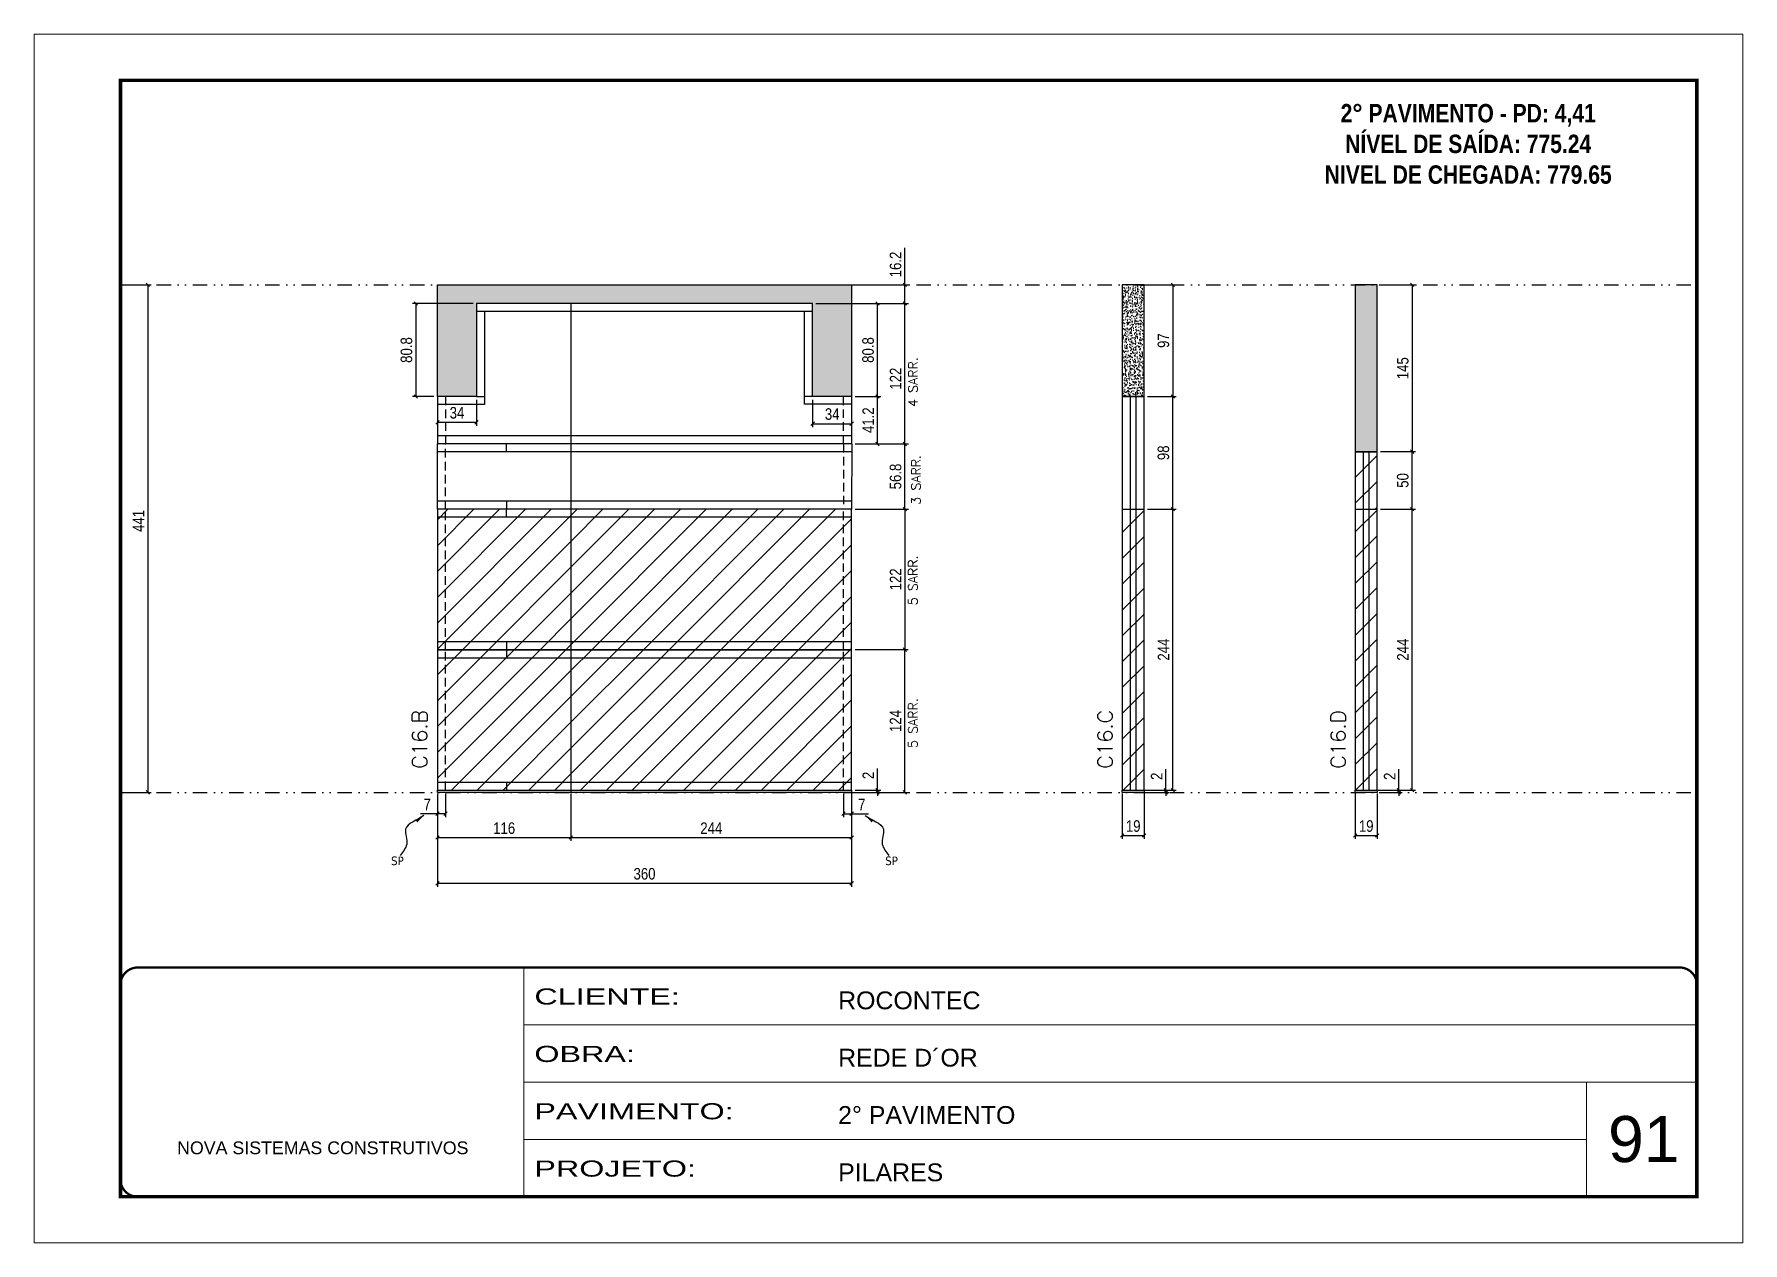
# Model space of a CAD drawing. Extents: x 2949 to 9203, y -16089 to 12527.
# Drawn here: x 6133 to 7618, y -13792 to -12742 of the extents above; entities that cross this region are included whole.
import ezdxf

# ---------------------------------------------------------------- set-up
doc = ezdxf.new("R2010")
doc.units = 0
for name, pattern in [('CONTINUO', [0]), ('DASHED', [0.75, 0.5, -0.25]), ('DIVIDE2', [0.625, 0.25, -0.125, 0, -0.125, 0, -0.125]), ('HIDDEN', [0.375, 0.25, -0.125])]:
    doc.linetypes.add(name, pattern=pattern)
for name, color, linetype, lineweight in [('CARIMBO', 255, 'Continuous', 9), ('Folhas', 255, 'Continuous', 9), ('Hachura', 251, 'Continuous', 9), ('SARRAFO DE PRESSAO', 251, 'DASHED', 9), ('Texto Seção', 7, 'Continuous', 15)]:
    doc.layers.add(name, color=color, linetype=linetype, lineweight=lineweight)
for name, color, linetype in [('COTA', 241, 'Continuous'), ('cotas', 4, 'Continuous'), ('NOMENCLATURA', 7, 'Continuous'), ('Nível', 160, 'Continuous'), ('Painéis', 200, 'Continuous'), ('SARR_2.2x7', 40, 'Continuous'), ('Sarrafo de Pressão', 42, 'HIDDEN'), ('texto', 7, 'Continuous')]:
    doc.layers.add(name, color=color, linetype=linetype)
doc.styles.add('ARIAL', font='arial.ttf')
doc.styles.add('COTA TECNICA', font='techl___.ttf', dxfattribs={"height": 10})
doc.styles.add('COTA TECNICA-50', font='techl___.ttf', dxfattribs={"height": 10})
doc.styles.add('REGUA-120', font='ROMANS.shx', dxfattribs={"height": 15})
doc.styles.add('ROMANC', font='techb___.ttf', dxfattribs={"height": 2.5})
doc.styles.add('ROMANS', font='romans.shx')
doc.styles.get("Standard").update_dxf_attribs({"font": 'arial.ttf'})
doc.styles.add('Tecnologia', font='')
doc.styles.get('Tecnologia').set_extended_font_data('Forgotten Futurist')
doc.dimstyles.new('COTA PAINEL-50', dxfattribs={"dimtxt": 10, "dimasz": 3, "dimexe": 3, "dimexo": 3, "dimgap": 3, "dimtad": 1, "dimdec": 1, "dimzin": 12, "dimdsep": 46, "dimtxsty": 'COTA TECNICA-50', "dimblk1": 'OBLIQUE', "dimblk2": 'OBLIQUE', "dimsah": 1, "dimcen": 0.9, "dimclrd": 4, "dimclre": 4, "dimclrt": 240, "dimadec": 1, "dimazin": 3, "dimtfac": 1, "dimtdec": 1, "dimtmove": 0, "dimatfit": 3, "dimfxl": 1, "dimtolj": 1, "dimtzin": 12, "dimarcsym": 0})
doc.dimstyles.new('PAINEL', dxfattribs={"dimtxt": 10, "dimasz": 3, "dimexe": 3, "dimexo": 3, "dimgap": 3, "dimtad": 1, "dimdec": 1, "dimzin": 12, "dimdsep": 46, "dimtxsty": 'COTA TECNICA', "dimblk1": 'OBLIQUE', "dimblk2": 'OBLIQUE', "dimsah": 1, "dimcen": 0.9, "dimclrd": 4, "dimclre": 4, "dimclrt": 240, "dimadec": 1, "dimazin": 3, "dimtfac": 1, "dimtdec": 1, "dimtmove": 0, "dimatfit": 3, "dimfxl": 1, "dimtolj": 1, "dimtzin": 12, "dimarcsym": 0})
doc.dimstyles.get("Standard").update_dxf_attribs({"dimtxt": 0.18, "dimasz": 0.18, "dimexe": 0.18, "dimexo": 0.0625, "dimgap": 0.09, "dimtad": 0, "dimtih": 1, "dimtoh": 1, "dimdec": 4, "dimzin": 0, "dimdsep": 46, "dimtxsty": 'Standard', "dimcen": 0.09, "dimadec": 0, "dimazin": 0, "dimtfac": 1, "dimtdec": 4, "dimtofl": 0, "dimtmove": 0, "dimatfit": 3, "dimfxl": 1, "dimtolj": 1, "dimtzin": 0, "dimarcsym": 0})
pattern_1 = [(45, (-127643.467, -36496.372), (-11.2253202, 11.2253202), [])]

msp = doc.modelspace()

# ---------------------------------------------------------------- texts
at = {"layer": 'CARIMBO', "style": 'ARIAL'}
msp.add_text('91', height=40, dxfattribs=at).set_placement((7500.39, -13721.77))
at = {"layer": 'NOMENCLATURA', "color": 2, "insert": (7378.86, -12775.86), "char_height": 16, "attachment_point": 2, "style": 'ROMANC'}
msp.add_mtext_dynamic_manual_height_columns('\\P2° PAVIMENTO - PD: 4,41\\PNÍVEL DE SAÍDA: 775.24\\PNIVEL DE CHEGADA: 779.65', width=300.2766, gutter_width=1, heights=[0], dxfattribs=at)
at = {"layer": 'texto', "color": 0, "char_height": 7.5, "attachment_point": 5}
for insert in [(6448.2, -13460.13), (6877.75, -13460.13)]:
    msp.add_mtext('{\\fTahoma|b0|i0|c0|p34;\\C4;SP}', dxfattribs=dict(at, insert=insert))
at = {"layer": 'Texto Seção', "linetype": 'Continuous', "style": 'ROMANS'}
for s, p in [('4 SARR.', (6900.34, -13065.86)), ('3 SARR.', (6902.93, -13150.74)), ('5 SARR.', (6900.27, -13238.04)), ('5 SARR.', (6900.27, -13362.04))]:
    msp.add_text(s, height=8, rotation=90, dxfattribs=at).set_placement(p)
at = {"layer": 'Texto Seção', "char_height": 13, "width": 285.3299, "attachment_point": 7, "rotation": 90, "style": 'REGUA-120'}
for s, insert in [('C16.B', (6474.03, -13380.17)), ('C16.C', (7069.82, -13380.17)), ('C16.D', (7272.33, -13380.17))]:
    msp.add_mtext(s, dxfattribs=dict(at, insert=insert))

# ---------------------------------------------------------------- blocks, each defined once
blk = doc.blocks.new('9999999999')
at = {"color": 30, "linetype": 'CONTINUO'}
for p, q in [((98564.6, 34230.2), (98564.6, 34429.4)), ((98564.6, 34379.6), (99584, 34379.6)), ((98564.6, 34329.8), (99488, 34329.8)), ((99584, 34329.8), (99488, 34329.8)), ((99488, 34329.8), (99488, 34230.2)), ((98564.6, 34280), (99488, 34280))]:
    blk.add_line(p, q, dxfattribs=at)
at = {"color": 30, "linetype": 'CONTINUO', "const_width": 2}
blk.add_lwpolyline([(99584, 34230.2), (99584, 34414.4, 0.414214), (99569, 34429.4), (98229, 34429.4, 0.414214), (98214, 34414.4), (98214, 34245.2, 0.414214), (98229, 34230.2), (99584, 34230.2)], format="xyb", dxfattribs=at)
at = {"layer": 'Folhas'}
blk.add_lwpolyline([(98139, 34190.2), (99624, 34190.2), (99624, 35240.2), (98139, 35240.2)], close=True, dxfattribs=at)
at = {"layer": 'Folhas', "color": 30, "const_width": 3}
blk.add_lwpolyline([(98214, 34230.2), (99584, 34230.2), (99584, 35200.2), (98214, 35200.2)], close=True, dxfattribs=at)
at = {"color": 7, "linetype": 'Continuous', "ltscale": 5, "style": 'ARIAL'}
for s, height, p in [('ROCONTEC', 15.48, (98837.7, 34393.1)), ('REDE D´OR', 15.48, (98837.7, 34343.3)), ('2° PAVIMENTO', 15.483, (98837.7, 34293.5)), ('NOVA SISTEMAS CONSTRUTIVOS', 11.059, (98263.2, 34267.2)), ('PILARES', 15.48, (98837.7, 34243.7))]:
    blk.add_text(s, height=height, dxfattribs=at).set_placement(p)
at = {"layer": 'Folhas', "color": 7, "style": 'Tecnologia', "width": 1.5}
for s, p in [('CLIENTE:', (98573.7, 34397.2)), ('OBRA:', (98573.7, 34347.3)), ('PAVIMENTO:', (98573.7, 34297.5)), ('PROJETO:', (98573.7, 34247.7))]:
    blk.add_text(s, height=14, dxfattribs=at).set_placement(p)
blk = doc.blocks.new('_Oblique')
at = {"color": 0, "linetype": 'ByBlock', "lineweight": -2}
blk.add_line((-0.5, -0.5), (0.5, 0.5), dxfattribs=at)
blk = doc.blocks.new('*D3017')
at = {"layer": 'cotas', "color": 4, "linetype": 'ByBlock', "lineweight": -2, "transparency": 16777216}
for p, q in [((6210.5, -12959.6), (6234.3, -12959.6)), ((6231.3, -12959.6), (6231.3, -13400.6)), ((6210.5, -13400.6), (6234.3, -13400.6))]:
    blk.add_line(p, q, dxfattribs=at)
at = {"layer": 'Defpoints', "color": 0, "linetype": 'ByBlock', "transparency": 16777216}
for p in [(6207.5, -12959.6), (6207.5, -13400.6), (6231.3, -13400.6)]:
    blk.add_point(p, dxfattribs=at)
at = {"layer": 'cotas', "color": 4, "linetype": 'ByBlock', "lineweight": -2, "transparency": 16777216, "xscale": 3, "yscale": 3, "zscale": 3}
for p, rotation in [((6231.3, -12959.6), 90), ((6231.3, -13400.6), 270)]:
    blk.add_blockref('_Oblique', p, dxfattribs=dict(at, rotation=rotation))
at = {"layer": 'cotas', "color": 240, "linetype": 'ByBlock', "transparency": 16777216, "insert": (6223.2, -13164.8), "char_height": 10, "attachment_point": 5, "rotation": 90, "style": 'COTA TECNICA'}
blk.add_mtext('\\A1;441', dxfattribs=at)
blk = doc.blocks.new('*D3000')
at = {"layer": 'COTA', "color": 4, "lineweight": -2, "transparency": 16777216}
for p, q in [((7078.2, -13401.6), (7078.2, -13441)), ((7097.2, -13401.6), (7097.2, -13441)), ((7078.2, -13438), (7097.2, -13438))]:
    blk.add_line(p, q, dxfattribs=at)
at = {"layer": 'Defpoints', "color": 0, "transparency": 16777216}
for p in [(7078.2, -13398.6), (7097.2, -13398.6), (7097.2, -13438)]:
    blk.add_point(p, dxfattribs=at)
at = {"layer": 'COTA', "color": 4, "lineweight": -2, "transparency": 16777216, "xscale": 3, "yscale": 3, "zscale": 3, "rotation": 180}
blk.add_blockref('_Oblique', (7078.2, -13438), dxfattribs=at)
at = {"layer": 'COTA', "color": 4, "lineweight": -2, "transparency": 16777216, "xscale": 3, "yscale": 3, "zscale": 3}
blk.add_blockref('_Oblique', (7097.2, -13438), dxfattribs=at)
at = {"layer": 'COTA', "color": 240, "transparency": 16777216, "insert": (7087.7, -13429.9), "char_height": 10, "attachment_point": 5, "style": 'COTA TECNICA'}
blk.add_mtext('\\A1;19', dxfattribs=at)
blk = doc.blocks.new('*D3001')
at = {"layer": 'COTA', "color": 4, "lineweight": -2, "transparency": 16777216}
for p, q in [((7116.1, -13398.6), (7116.1, -13380.5)), ((7100.2, -13398.6), (7119.1, -13398.6)), ((7100.2, -13400.6), (7119.1, -13400.6)), ((7116.1, -13400.6), (7116.1, -13398.6)), ((7116.1, -13400.6), (7116.1, -13403.6))]:
    blk.add_line(p, q, dxfattribs=at)
at = {"layer": 'Defpoints', "color": 0, "transparency": 16777216}
for p in [(7097.2, -13398.6), (7097.2, -13400.6), (7116.1, -13398.6)]:
    blk.add_point(p, dxfattribs=at)
at = {"layer": 'COTA', "color": 4, "lineweight": -2, "transparency": 16777216, "xscale": 3, "yscale": 3, "zscale": 3}
for p, rotation in [((7116.1, -13398.6), 270), ((7116.1, -13400.6), 90)]:
    blk.add_blockref('_Oblique', p, dxfattribs=dict(at, rotation=rotation))
at = {"layer": 'COTA', "color": 240, "transparency": 16777216, "insert": (7108.1, -13386.6), "char_height": 10, "attachment_point": 5, "rotation": 90, "style": 'COTA TECNICA-50'}
blk.add_mtext('\\A1;2', dxfattribs=at)
blk = doc.blocks.new('*D3018')
at = {"layer": 'COTA', "color": 4, "linetype": 'ByBlock', "lineweight": -2, "transparency": 16777216}
for p, q in [((7100.2, -12959.6), (7125.1, -12959.6)), ((7122.1, -12959.6), (7122.1, -13056.6)), ((7100.2, -13056.6), (7125.1, -13056.6))]:
    blk.add_line(p, q, dxfattribs=at)
at = {"layer": 'Defpoints', "color": 0, "linetype": 'ByBlock', "transparency": 16777216}
for p in [(7097.2, -12959.6), (7097.2, -13056.6), (7122.1, -13056.6)]:
    blk.add_point(p, dxfattribs=at)
at = {"layer": 'COTA', "color": 4, "linetype": 'ByBlock', "lineweight": -2, "transparency": 16777216, "xscale": 3, "yscale": 3, "zscale": 3}
for p, rotation in [((7122.1, -12959.6), 90), ((7122.1, -13056.6), 270)]:
    blk.add_blockref('_Oblique', p, dxfattribs=dict(at, rotation=rotation))
at = {"layer": 'COTA', "color": 240, "linetype": 'ByBlock', "transparency": 16777216, "insert": (7114, -13008.1), "char_height": 10, "attachment_point": 5, "rotation": 90, "style": 'COTA TECNICA'}
blk.add_mtext('\\A1;97', dxfattribs=at)
blk = doc.blocks.new('*D3019')
at = {"layer": 'COTA', "color": 4, "linetype": 'ByBlock', "lineweight": -2, "transparency": 16777216}
for p, q in [((7100.2, -13154.6), (7125.1, -13154.6)), ((7122.1, -13398.6), (7122.1, -13154.6)), ((7081.2, -13398.6), (7125.1, -13398.6))]:
    blk.add_line(p, q, dxfattribs=at)
at = {"layer": 'Defpoints', "color": 0, "linetype": 'ByBlock', "transparency": 16777216}
for p in [(7097.2, -13154.6), (7122.1, -13154.6), (7078.2, -13398.6)]:
    blk.add_point(p, dxfattribs=at)
at = {"layer": 'COTA', "color": 4, "linetype": 'ByBlock', "lineweight": -2, "transparency": 16777216, "xscale": 3, "yscale": 3, "zscale": 3}
for p, rotation in [((7122.1, -13154.6), 90), ((7122.1, -13398.6), 270)]:
    blk.add_blockref('_Oblique', p, dxfattribs=dict(at, rotation=rotation))
at = {"layer": 'COTA', "color": 240, "linetype": 'ByBlock', "transparency": 16777216, "insert": (7114.1, -13276.6), "char_height": 10, "attachment_point": 5, "rotation": 90, "style": 'COTA TECNICA'}
blk.add_mtext('\\A1;244', dxfattribs=at)
blk = doc.blocks.new('*D3020')
at = {"layer": 'COTA', "color": 4, "linetype": 'ByBlock', "lineweight": -2, "transparency": 16777216}
for p, q in [((7100.2, -13056.6), (7125.1, -13056.6)), ((7122.1, -13154.6), (7122.1, -13056.6)), ((7100.2, -13154.6), (7125.1, -13154.6))]:
    blk.add_line(p, q, dxfattribs=at)
at = {"layer": 'Defpoints', "color": 0, "linetype": 'ByBlock', "transparency": 16777216}
for p in [(7097.2, -13056.6), (7122.1, -13056.6), (7097.2, -13154.6)]:
    blk.add_point(p, dxfattribs=at)
at = {"layer": 'COTA', "color": 4, "linetype": 'ByBlock', "lineweight": -2, "transparency": 16777216, "xscale": 3, "yscale": 3, "zscale": 3}
for p, rotation in [((7122.1, -13056.6), 90), ((7122.1, -13154.6), 270)]:
    blk.add_blockref('_Oblique', p, dxfattribs=dict(at, rotation=rotation))
at = {"layer": 'COTA', "color": 240, "linetype": 'ByBlock', "transparency": 16777216, "insert": (7114, -13105.6), "char_height": 10, "attachment_point": 5, "rotation": 90, "style": 'COTA TECNICA'}
blk.add_mtext('\\A1;98', dxfattribs=at)
blk = doc.blocks.new('*D3004')
at = {"layer": 'COTA', "color": 4, "lineweight": -2, "transparency": 16777216}
for p, q in [((6483, -13401.6), (6483, -13482.6)), ((6843, -13401.6), (6843, -13482.6)), ((6483, -13479.6), (6843, -13479.6))]:
    blk.add_line(p, q, dxfattribs=at)
at = {"layer": 'Defpoints', "color": 0, "transparency": 16777216}
for p in [(6483, -13398.6), (6843, -13398.6), (6843, -13479.6)]:
    blk.add_point(p, dxfattribs=at)
at = {"layer": 'COTA', "color": 4, "lineweight": -2, "transparency": 16777216, "xscale": 3, "yscale": 3, "zscale": 3, "rotation": 180}
blk.add_blockref('_Oblique', (6483, -13479.6), dxfattribs=at)
at = {"layer": 'COTA', "color": 4, "lineweight": -2, "transparency": 16777216, "xscale": 3, "yscale": 3, "zscale": 3}
blk.add_blockref('_Oblique', (6843, -13479.6), dxfattribs=at)
at = {"layer": 'COTA', "color": 240, "transparency": 16777216, "insert": (6663, -13471.4), "char_height": 10, "attachment_point": 5, "style": 'COTA TECNICA'}
blk.add_mtext('\\A1;360', dxfattribs=at)
blk = doc.blocks.new('*D3005')
at = {"layer": 'COTA', "color": 4, "lineweight": -2, "transparency": 16777216}
for p, q in [((6846, -12975.9), (6892.3, -12975.9)), ((6889.3, -13097.9), (6889.3, -12975.9)), ((6846, -13097.9), (6892.3, -13097.9))]:
    blk.add_line(p, q, dxfattribs=at)
at = {"layer": 'Defpoints', "color": 0, "transparency": 16777216}
for p in [(6843, -12975.9), (6889.3, -12975.9), (6843, -13097.9)]:
    blk.add_point(p, dxfattribs=at)
at = {"layer": 'COTA', "color": 4, "lineweight": -2, "transparency": 16777216, "xscale": 3, "yscale": 3, "zscale": 3}
for p, rotation in [((6889.3, -12975.9), 90), ((6889.3, -13097.9), 270)]:
    blk.add_blockref('_Oblique', p, dxfattribs=dict(at, rotation=rotation))
at = {"layer": 'COTA', "color": 240, "transparency": 16777216, "insert": (6881.2, -13041.2), "char_height": 10, "attachment_point": 5, "rotation": 90, "style": 'COTA TECNICA'}
blk.add_mtext('\\A1;122', dxfattribs=at)
blk = doc.blocks.new('*D3006')
at = {"layer": 'COTA', "color": 4, "lineweight": -2, "transparency": 16777216}
for p, q in [((6483, -13403.6), (6483, -13422.1)), ((6490, -13401.6), (6490, -13422.1)), ((6483, -13419.1), (6468.2, -13419.1)), ((6490, -13419.1), (6483, -13419.1))]:
    blk.add_line(p, q, dxfattribs=at)
at = {"layer": 'Defpoints', "color": 0, "transparency": 16777216}
for p in [(6483, -13400.6), (6490, -13398.6), (6483, -13419.1)]:
    blk.add_point(p, dxfattribs=at)
at = {"layer": 'COTA', "color": 4, "lineweight": -2, "transparency": 16777216, "xscale": 3, "yscale": 3, "zscale": 3, "rotation": 180}
blk.add_blockref('_Oblique', (6483, -13419.1), dxfattribs=at)
at = {"layer": 'COTA', "color": 4, "lineweight": -2, "transparency": 16777216, "xscale": 3, "yscale": 3, "zscale": 3}
blk.add_blockref('_Oblique', (6490, -13419.1), dxfattribs=at)
at = {"layer": 'COTA', "color": 240, "transparency": 16777216, "insert": (6474.1, -13411.1), "char_height": 10, "attachment_point": 5, "style": 'COTA TECNICA-50'}
blk.add_mtext('\\A1;7', dxfattribs=at)
blk = doc.blocks.new('*D3007')
at = {"layer": 'COTA', "color": 4, "lineweight": -2, "transparency": 16777216}
for p, q in [((6836, -13401.6), (6836, -13422.1)), ((6843, -13403.6), (6843, -13422.1)), ((6836, -13419.1), (6843, -13419.1)), ((6843, -13419.1), (6857.7, -13419.1))]:
    blk.add_line(p, q, dxfattribs=at)
at = {"layer": 'Defpoints', "color": 0, "transparency": 16777216}
for p in [(6836, -13398.6), (6843, -13400.6), (6843, -13419.1)]:
    blk.add_point(p, dxfattribs=at)
at = {"layer": 'COTA', "color": 4, "lineweight": -2, "transparency": 16777216, "xscale": 3, "yscale": 3, "zscale": 3, "rotation": 180}
blk.add_blockref('_Oblique', (6836, -13419.1), dxfattribs=at)
at = {"layer": 'COTA', "color": 4, "lineweight": -2, "transparency": 16777216, "xscale": 3, "yscale": 3, "zscale": 3}
blk.add_blockref('_Oblique', (6843, -13419.1), dxfattribs=at)
at = {"layer": 'COTA', "color": 240, "transparency": 16777216, "insert": (6851.8, -13411.1), "char_height": 10, "attachment_point": 5, "style": 'COTA TECNICA-50'}
blk.add_mtext('\\A1;7', dxfattribs=at)
blk = doc.blocks.new('*D3008')
at = {"layer": 'COTA', "color": 4, "lineweight": -2, "transparency": 16777216}
for p, q in [((6846, -13276.6), (6892.2, -13276.6)), ((6889.2, -13400.6), (6889.2, -13276.6)), ((6846, -13400.6), (6892.2, -13400.6))]:
    blk.add_line(p, q, dxfattribs=at)
at = {"layer": 'Defpoints', "color": 0, "transparency": 16777216}
for p in [(6843, -13276.6), (6889.2, -13276.6), (6843, -13400.6)]:
    blk.add_point(p, dxfattribs=at)
at = {"layer": 'COTA', "color": 4, "lineweight": -2, "transparency": 16777216, "xscale": 3, "yscale": 3, "zscale": 3}
for p, rotation in [((6889.2, -13276.6), 90), ((6889.2, -13400.6), 270)]:
    blk.add_blockref('_Oblique', p, dxfattribs=dict(at, rotation=rotation))
at = {"layer": 'COTA', "color": 240, "transparency": 16777216, "insert": (6881.1, -13338.6), "char_height": 10, "attachment_point": 5, "rotation": 90, "style": 'COTA TECNICA-50'}
blk.add_mtext('\\A1;124', dxfattribs=at)
blk = doc.blocks.new('*D3009')
at = {"layer": 'COTA', "color": 4, "lineweight": -2, "transparency": 16777216}
for p, q in [((6865.5, -13398.6), (6865.5, -13379.8)), ((6846, -13398.6), (6868.5, -13398.6)), ((6846, -13400.6), (6868.5, -13400.6)), ((6865.5, -13400.6), (6865.5, -13398.6)), ((6865.5, -13400.6), (6865.5, -13403.6))]:
    blk.add_line(p, q, dxfattribs=at)
at = {"layer": 'Defpoints', "color": 0, "transparency": 16777216}
for p in [(6843, -13398.6), (6843, -13400.6), (6865.5, -13400.6)]:
    blk.add_point(p, dxfattribs=at)
at = {"layer": 'COTA', "color": 4, "lineweight": -2, "transparency": 16777216, "xscale": 3, "yscale": 3, "zscale": 3}
for p, rotation in [((6865.5, -13398.6), 270), ((6865.5, -13400.6), 90)]:
    blk.add_blockref('_Oblique', p, dxfattribs=dict(at, rotation=rotation))
at = {"layer": 'COTA', "color": 240, "transparency": 16777216, "insert": (6857.5, -13385.9), "char_height": 10, "attachment_point": 5, "rotation": 90, "style": 'COTA TECNICA-50'}
blk.add_mtext('\\A1;2', dxfattribs=at)
blk = doc.blocks.new('*D3010')
at = {"layer": 'COTA', "color": 4, "linetype": 'ByBlock', "lineweight": -2, "transparency": 16777216}
for p, q in [((6846, -13154.6), (6892.2, -13154.6)), ((6889.2, -13154.6), (6889.2, -13276.6)), ((6846, -13276.6), (6892.2, -13276.6))]:
    blk.add_line(p, q, dxfattribs=at)
at = {"layer": 'Defpoints', "color": 0, "linetype": 'ByBlock', "transparency": 16777216}
for p in [(6843, -13154.6), (6843, -13276.6), (6889.2, -13276.6)]:
    blk.add_point(p, dxfattribs=at)
at = {"layer": 'COTA', "color": 4, "linetype": 'ByBlock', "lineweight": -2, "transparency": 16777216, "xscale": 3, "yscale": 3, "zscale": 3}
for p, rotation in [((6889.2, -13154.6), 90), ((6889.2, -13276.6), 270)]:
    blk.add_blockref('_Oblique', p, dxfattribs=dict(at, rotation=rotation))
at = {"layer": 'COTA', "color": 240, "linetype": 'ByBlock', "transparency": 16777216, "insert": (6881.2, -13215.6), "char_height": 10, "attachment_point": 5, "rotation": 90, "style": 'COTA TECNICA'}
blk.add_mtext('\\A1;122', dxfattribs=at)
blk = doc.blocks.new('*D3011')
at = {"layer": 'COTA', "color": 4, "linetype": 'ByBlock', "lineweight": -2, "transparency": 16777216}
for p, q in [((6483, -13403.6), (6483, -13442.8)), ((6599, -13401.6), (6599, -13442.8)), ((6483, -13439.8), (6599, -13439.8))]:
    blk.add_line(p, q, dxfattribs=at)
at = {"layer": 'Defpoints', "color": 0, "linetype": 'ByBlock', "transparency": 16777216}
for p in [(6483, -13400.6), (6599, -13398.6), (6599, -13439.8)]:
    blk.add_point(p, dxfattribs=at)
at = {"layer": 'COTA', "color": 4, "linetype": 'ByBlock', "lineweight": -2, "transparency": 16777216, "xscale": 3, "yscale": 3, "zscale": 3, "rotation": 180}
blk.add_blockref('_Oblique', (6483, -13439.8), dxfattribs=at)
at = {"layer": 'COTA', "color": 4, "linetype": 'ByBlock', "lineweight": -2, "transparency": 16777216, "xscale": 3, "yscale": 3, "zscale": 3}
blk.add_blockref('_Oblique', (6599, -13439.8), dxfattribs=at)
at = {"layer": 'COTA', "color": 240, "linetype": 'ByBlock', "transparency": 16777216, "insert": (6541, -13431.7), "char_height": 10, "attachment_point": 5, "style": 'COTA TECNICA'}
blk.add_mtext('\\A1;116', dxfattribs=at)
blk = doc.blocks.new('*D3012')
at = {"layer": 'COTA', "color": 4, "linetype": 'ByBlock', "lineweight": -2, "transparency": 16777216}
for p, q in [((6599, -13401.6), (6599, -13442.8)), ((6843, -13403.6), (6843, -13442.8)), ((6599, -13439.8), (6843, -13439.8))]:
    blk.add_line(p, q, dxfattribs=at)
at = {"layer": 'Defpoints', "color": 0, "linetype": 'ByBlock', "transparency": 16777216}
for p in [(6599, -13398.6), (6843, -13400.6), (6843, -13439.8)]:
    blk.add_point(p, dxfattribs=at)
at = {"layer": 'COTA', "color": 4, "linetype": 'ByBlock', "lineweight": -2, "transparency": 16777216, "xscale": 3, "yscale": 3, "zscale": 3, "rotation": 180}
blk.add_blockref('_Oblique', (6599, -13439.8), dxfattribs=at)
at = {"layer": 'COTA', "color": 4, "linetype": 'ByBlock', "lineweight": -2, "transparency": 16777216, "xscale": 3, "yscale": 3, "zscale": 3}
blk.add_blockref('_Oblique', (6843, -13439.8), dxfattribs=at)
at = {"layer": 'COTA', "color": 240, "linetype": 'ByBlock', "transparency": 16777216, "insert": (6721, -13431.7), "char_height": 10, "attachment_point": 5, "style": 'COTA TECNICA'}
blk.add_mtext('\\A1;244', dxfattribs=at)
blk = doc.blocks.new('*D3013')
at = {"layer": 'COTA', "color": 4, "lineweight": -2, "transparency": 16777216}
for p, q in [((7280.7, -13401.6), (7280.7, -13441)), ((7299.7, -13401.6), (7299.7, -13441)), ((7280.7, -13438), (7299.7, -13438))]:
    blk.add_line(p, q, dxfattribs=at)
at = {"layer": 'Defpoints', "color": 0, "transparency": 16777216}
for p in [(7280.7, -13398.6), (7299.7, -13398.6), (7299.7, -13438)]:
    blk.add_point(p, dxfattribs=at)
at = {"layer": 'COTA', "color": 4, "lineweight": -2, "transparency": 16777216, "xscale": 3, "yscale": 3, "zscale": 3, "rotation": 180}
blk.add_blockref('_Oblique', (7280.7, -13438), dxfattribs=at)
at = {"layer": 'COTA', "color": 4, "lineweight": -2, "transparency": 16777216, "xscale": 3, "yscale": 3, "zscale": 3}
blk.add_blockref('_Oblique', (7299.7, -13438), dxfattribs=at)
at = {"layer": 'COTA', "color": 240, "transparency": 16777216, "insert": (7290.2, -13429.9), "char_height": 10, "attachment_point": 5, "style": 'COTA TECNICA'}
blk.add_mtext('\\A1;19', dxfattribs=at)
blk = doc.blocks.new('*D3014')
at = {"layer": 'COTA', "color": 4, "lineweight": -2, "transparency": 16777216}
for p, q in [((7318.6, -13398.6), (7318.6, -13380.5)), ((7302.7, -13398.6), (7321.6, -13398.6)), ((7302.7, -13400.6), (7321.6, -13400.6)), ((7318.6, -13400.6), (7318.6, -13398.6)), ((7318.6, -13400.6), (7318.6, -13403.6))]:
    blk.add_line(p, q, dxfattribs=at)
at = {"layer": 'Defpoints', "color": 0, "transparency": 16777216}
for p in [(7299.7, -13398.6), (7299.7, -13400.6), (7318.6, -13398.6)]:
    blk.add_point(p, dxfattribs=at)
at = {"layer": 'COTA', "color": 4, "lineweight": -2, "transparency": 16777216, "xscale": 3, "yscale": 3, "zscale": 3}
for p, rotation in [((7318.6, -13398.6), 270), ((7318.6, -13400.6), 90)]:
    blk.add_blockref('_Oblique', p, dxfattribs=dict(at, rotation=rotation))
at = {"layer": 'COTA', "color": 240, "transparency": 16777216, "insert": (7310.6, -13386.6), "char_height": 10, "attachment_point": 5, "rotation": 90, "style": 'COTA TECNICA-50'}
blk.add_mtext('\\A1;2', dxfattribs=at)
blk = doc.blocks.new('*D3021')
at = {"layer": 'COTA', "color": 4, "linetype": 'ByBlock', "lineweight": -2, "transparency": 16777216}
for p, q in [((7302.7, -12959.6), (7333.1, -12959.6)), ((7330.1, -12959.6), (7330.1, -13104.6)), ((7302.7, -13104.6), (7333.1, -13104.6))]:
    blk.add_line(p, q, dxfattribs=at)
at = {"layer": 'Defpoints', "color": 0, "linetype": 'ByBlock', "transparency": 16777216}
for p in [(7299.7, -12959.6), (7299.7, -13104.6), (7330.1, -13104.6)]:
    blk.add_point(p, dxfattribs=at)
at = {"layer": 'COTA', "color": 4, "linetype": 'ByBlock', "lineweight": -2, "transparency": 16777216, "xscale": 3, "yscale": 3, "zscale": 3}
for p, rotation in [((7330.1, -12959.6), 90), ((7330.1, -13104.6), 270)]:
    blk.add_blockref('_Oblique', p, dxfattribs=dict(at, rotation=rotation))
at = {"layer": 'COTA', "color": 240, "linetype": 'ByBlock', "transparency": 16777216, "insert": (7322, -13032.1), "char_height": 10, "attachment_point": 5, "rotation": 90, "style": 'COTA TECNICA'}
blk.add_mtext('\\A1;145', dxfattribs=at)
blk = doc.blocks.new('*D3022')
at = {"layer": 'COTA', "color": 4, "linetype": 'ByBlock', "lineweight": -2, "transparency": 16777216}
for p, q in [((7302.7, -13154.6), (7333.1, -13154.6)), ((7330.1, -13398.6), (7330.1, -13154.6)), ((7283.7, -13398.6), (7333.1, -13398.6))]:
    blk.add_line(p, q, dxfattribs=at)
at = {"layer": 'Defpoints', "color": 0, "linetype": 'ByBlock', "transparency": 16777216}
for p in [(7299.7, -13154.6), (7330.1, -13154.6), (7280.7, -13398.6)]:
    blk.add_point(p, dxfattribs=at)
at = {"layer": 'COTA', "color": 4, "linetype": 'ByBlock', "lineweight": -2, "transparency": 16777216, "xscale": 3, "yscale": 3, "zscale": 3}
for p, rotation in [((7330.1, -13154.6), 90), ((7330.1, -13398.6), 270)]:
    blk.add_blockref('_Oblique', p, dxfattribs=dict(at, rotation=rotation))
at = {"layer": 'COTA', "color": 240, "linetype": 'ByBlock', "transparency": 16777216, "insert": (7322, -13276.6), "char_height": 10, "attachment_point": 5, "rotation": 90, "style": 'COTA TECNICA'}
blk.add_mtext('\\A1;244', dxfattribs=at)
blk = doc.blocks.new('*D3023')
at = {"layer": 'COTA', "color": 4, "linetype": 'ByBlock', "lineweight": -2, "transparency": 16777216}
for p, q in [((7302.7, -13104.6), (7333.1, -13104.6)), ((7330.1, -13154.6), (7330.1, -13104.6)), ((7302.7, -13154.6), (7333.1, -13154.6))]:
    blk.add_line(p, q, dxfattribs=at)
at = {"layer": 'Defpoints', "color": 0, "linetype": 'ByBlock', "transparency": 16777216}
for p in [(7299.7, -13104.6), (7330.1, -13104.6), (7299.7, -13154.6)]:
    blk.add_point(p, dxfattribs=at)
at = {"layer": 'COTA', "color": 4, "linetype": 'ByBlock', "lineweight": -2, "transparency": 16777216, "xscale": 3, "yscale": 3, "zscale": 3}
for p, rotation in [((7330.1, -13104.6), 90), ((7330.1, -13154.6), 270)]:
    blk.add_blockref('_Oblique', p, dxfattribs=dict(at, rotation=rotation))
at = {"layer": 'COTA', "color": 240, "linetype": 'ByBlock', "transparency": 16777216, "insert": (7322, -13129.6), "char_height": 10, "attachment_point": 5, "rotation": 90, "style": 'COTA TECNICA'}
blk.add_mtext('\\A1;50', dxfattribs=at)
blk = doc.blocks.new('*D3024')
at = {"layer": 'COTA', "color": 4, "linetype": 'ByBlock', "lineweight": -2, "transparency": 16777216}
for p, q in [((6514, -12975.9), (6461.2, -12975.9)), ((6464.2, -12975.9), (6464.2, -13056.7)), ((6480, -13056.7), (6461.2, -13056.7))]:
    blk.add_line(p, q, dxfattribs=at)
at = {"layer": 'Defpoints', "color": 0, "linetype": 'ByBlock', "transparency": 16777216}
for p in [(6517, -12975.9), (6464.2, -13056.7), (6483, -13056.7)]:
    blk.add_point(p, dxfattribs=at)
at = {"layer": 'COTA', "color": 4, "linetype": 'ByBlock', "lineweight": -2, "transparency": 16777216, "xscale": 3, "yscale": 3, "zscale": 3}
for p, rotation in [((6464.2, -12975.9), 90), ((6464.2, -13056.7), 270)]:
    blk.add_blockref('_Oblique', p, dxfattribs=dict(at, rotation=rotation))
at = {"layer": 'COTA', "color": 240, "linetype": 'ByBlock', "transparency": 16777216, "insert": (6456.1, -13016.3), "char_height": 10, "attachment_point": 5, "rotation": 90, "style": 'COTA TECNICA'}
blk.add_mtext('\\A1;80.8', dxfattribs=at)
blk = doc.blocks.new('*D3015')
at = {"layer": 'COTA', "color": 4, "lineweight": -2, "transparency": 16777216}
for p, q in [((6846, -13097.9), (6892.3, -13097.9)), ((6889.3, -13154.6), (6889.3, -13097.9)), ((6846, -13154.6), (6892.3, -13154.6))]:
    blk.add_line(p, q, dxfattribs=at)
at = {"layer": 'Defpoints', "color": 0, "transparency": 16777216}
for p in [(6843, -13097.9), (6889.3, -13097.9), (6843, -13154.6)]:
    blk.add_point(p, dxfattribs=at)
at = {"layer": 'COTA', "color": 4, "lineweight": -2, "transparency": 16777216, "xscale": 3, "yscale": 3, "zscale": 3}
for p, rotation in [((6889.3, -13097.9), 90), ((6889.3, -13154.6), 270)]:
    blk.add_blockref('_Oblique', p, dxfattribs=dict(at, rotation=rotation))
at = {"layer": 'COTA', "color": 240, "transparency": 16777216, "insert": (6881.2, -13126.2), "char_height": 10, "attachment_point": 5, "rotation": 90, "style": 'COTA TECNICA'}
blk.add_mtext('\\A1;56.8', dxfattribs=at)
blk = doc.blocks.new('*D3243')
at = {"layer": 'COTA', "color": 4, "lineweight": -2, "transparency": 16777216}
for p, q in [((6889.3, -12959.6), (6889.3, -12927.4)), ((6846, -12959.6), (6892.3, -12959.6)), ((6889.3, -12975.9), (6889.3, -12959.6)), ((6812, -12975.9), (6892.3, -12975.9))]:
    blk.add_line(p, q, dxfattribs=at)
at = {"layer": 'Defpoints', "color": 0, "transparency": 16777216}
for p in [(6843, -12959.6), (6889.3, -12959.6), (6809, -12975.9)]:
    blk.add_point(p, dxfattribs=at)
at = {"layer": 'COTA', "color": 4, "lineweight": -2, "transparency": 16777216, "xscale": 3, "yscale": 3, "zscale": 3}
for p, rotation in [((6889.3, -12959.6), 90), ((6889.3, -12975.9), 270)]:
    blk.add_blockref('_Oblique', p, dxfattribs=dict(at, rotation=rotation))
at = {"layer": 'COTA', "color": 240, "transparency": 16777216, "insert": (6881.2, -12942), "char_height": 10, "attachment_point": 5, "rotation": 90, "style": 'COTA TECNICA-50'}
blk.add_mtext('\\A1;16.2', dxfattribs=at)
blk = doc.blocks.new('*D3387')
at = {"layer": 'COTA', "color": 4, "lineweight": -2, "transparency": 16777216}
for p, q in [((6483, -13059.7), (6483, -13082.1)), ((6517, -13059.7), (6517, -13082.1)), ((6483, -13079.1), (6517, -13079.1))]:
    blk.add_line(p, q, dxfattribs=at)
at = {"layer": 'Defpoints', "color": 0, "transparency": 16777216}
for p in [(6483, -13056.7), (6517, -13056.7), (6517, -13079.1)]:
    blk.add_point(p, dxfattribs=at)
at = {"layer": 'COTA', "color": 4, "lineweight": -2, "transparency": 16777216, "xscale": 3, "yscale": 3, "zscale": 3, "rotation": 180}
blk.add_blockref('_Oblique', (6483, -13079.1), dxfattribs=at)
at = {"layer": 'COTA', "color": 4, "lineweight": -2, "transparency": 16777216, "xscale": 3, "yscale": 3, "zscale": 3}
blk.add_blockref('_Oblique', (6517, -13079.1), dxfattribs=at)
at = {"layer": 'COTA', "color": 240, "transparency": 16777216, "insert": (6500, -13070.9), "char_height": 10, "attachment_point": 5, "style": 'COTA TECNICA-50'}
blk.add_mtext('\\A1;34', dxfattribs=at)
blk = doc.blocks.new('*D3388')
at = {"layer": 'COTA', "color": 4, "lineweight": -2, "transparency": 16777216}
for p, q in [((6809.1, -13059.7), (6809.1, -13083.3)), ((6843, -13059.4), (6843, -13083.3)), ((6809.1, -13080.3), (6843, -13080.3))]:
    blk.add_line(p, q, dxfattribs=at)
at = {"layer": 'Defpoints', "color": 0, "transparency": 16777216}
for p in [(6809.1, -13056.7), (6843, -13056.4), (6843, -13080.3)]:
    blk.add_point(p, dxfattribs=at)
at = {"layer": 'COTA', "color": 4, "lineweight": -2, "transparency": 16777216, "xscale": 3, "yscale": 3, "zscale": 3, "rotation": 180}
blk.add_blockref('_Oblique', (6809.1, -13080.3), dxfattribs=at)
at = {"layer": 'COTA', "color": 4, "lineweight": -2, "transparency": 16777216, "xscale": 3, "yscale": 3, "zscale": 3}
blk.add_blockref('_Oblique', (6843, -13080.3), dxfattribs=at)
at = {"layer": 'COTA', "color": 240, "transparency": 16777216, "insert": (6826.1, -13072), "char_height": 10, "attachment_point": 5, "style": 'COTA TECNICA-50'}
blk.add_mtext('\\A1;34', dxfattribs=at)
blk = doc.blocks.new('*D3389')
at = {"layer": 'COTA', "color": 4, "lineweight": -2, "transparency": 16777216}
for p, q in [((6846, -13056.7), (6868.5, -13056.7)), ((6865.5, -13097.9), (6865.5, -13056.7)), ((6846, -13097.9), (6868.5, -13097.9))]:
    blk.add_line(p, q, dxfattribs=at)
at = {"layer": 'Defpoints', "color": 0, "transparency": 16777216}
for p in [(6843, -13056.7), (6865.5, -13056.7), (6843, -13097.9)]:
    blk.add_point(p, dxfattribs=at)
at = {"layer": 'COTA', "color": 4, "lineweight": -2, "transparency": 16777216, "xscale": 3, "yscale": 3, "zscale": 3}
for p, rotation in [((6865.5, -13056.7), 90), ((6865.5, -13097.9), 270)]:
    blk.add_blockref('_Oblique', p, dxfattribs=dict(at, rotation=rotation))
at = {"layer": 'COTA', "color": 240, "transparency": 16777216, "insert": (6857.4, -13077.3), "char_height": 10, "attachment_point": 5, "rotation": 90, "style": 'COTA TECNICA-50'}
blk.add_mtext('\\A1;41.2', dxfattribs=at)
blk = doc.blocks.new('*D3390')
at = {"layer": 'COTA', "color": 4, "lineweight": -2, "transparency": 16777216}
for p, q in [((6812, -12975.9), (6868.5, -12975.9)), ((6865.5, -13056.7), (6865.5, -12975.9)), ((6846, -13056.7), (6868.5, -13056.7))]:
    blk.add_line(p, q, dxfattribs=at)
at = {"layer": 'Defpoints', "color": 0, "transparency": 16777216}
for p in [(6809, -12975.9), (6865.5, -12975.9), (6843, -13056.7)]:
    blk.add_point(p, dxfattribs=at)
at = {"layer": 'COTA', "color": 4, "lineweight": -2, "transparency": 16777216, "xscale": 3, "yscale": 3, "zscale": 3}
for p, rotation in [((6865.5, -12975.9), 90), ((6865.5, -13056.7), 270)]:
    blk.add_blockref('_Oblique', p, dxfattribs=dict(at, rotation=rotation))
at = {"layer": 'COTA', "color": 240, "transparency": 16777216, "insert": (6857.3, -13016.3), "char_height": 10, "attachment_point": 5, "rotation": 90, "style": 'COTA TECNICA-50'}
blk.add_mtext('\\A1;80.8', dxfattribs=at)

# ---------------------------------------------------------------- dimensions: what is measured, and where the dimension line sits
at = {"layer": 'COTA'}
for base, p1, p2, angle, dimstyle, picture, middle in [((6889.28, -12959.63), (6809.04, -12975.85), (6843.04, -12959.63), 90, 'COTA PAINEL-50', '*D3243', (6881.18, -12942.01)), ((6865.46, -12975.85), (6843.04, -13056.65), (6809.04, -12975.85), 90, 'COTA PAINEL-50', '*D3390', (6857.33, -13016.25)), ((6865.46, -13056.65), (6843.04, -13097.85), (6843.04, -13056.65), 90, 'COTA PAINEL-50', '*D3389', (6857.39, -13077.25)), ((6889.28, -13097.85), (6842.97, -13154.63), (6843.04, -13097.85), 90, 'PAINEL', '*D3015', (6881.15, -13126.24)), ((6889.21, -13276.63), (6842.97, -13400.63), (6842.97, -13276.63), 90, 'COTA PAINEL-50', '*D3008', (6881.14, -13338.63)), ((6482.97, -13419.14), (6489.97, -13398.63), (6482.97, -13400.63), 180, 'COTA PAINEL-50', '*D3006', (6474.11, -13411.07))]:
    dim = msp.add_linear_dim(base=base, p1=p1, p2=p2, angle=angle, dimstyle=dimstyle, dxfattribs=at)
    dim.commit()
    dim.dimension.update_dxf_attribs({"geometry": picture, "text_midpoint": middle})
at = {"layer": 'COTA', "linetype": 'ByBlock'}
for base, p1, p2, picture, middle in [((7122.14, -13056.63), (7097.15, -12959.63), (7097.15, -13056.63), '*D3018', (7114.03, -13008.13)), ((7330.07, -13104.63), (7299.66, -12959.63), (7299.66, -13104.63), '*D3021', (7321.96, -13032.13)), ((6464.21, -13056.65), (6517.04, -12975.85), (6483.04, -13056.65), '*D3024', (6456.09, -13016.25)), ((6889.21, -13276.63), (6842.97, -13154.63), (6842.97, -13276.63), '*D3010', (6881.15, -13215.63)), ((7122.14, -13154.63), (7078.15, -13398.63), (7097.15, -13154.63), '*D3019', (7114.06, -13276.63)), ((7330.07, -13154.63), (7280.66, -13398.63), (7299.66, -13154.63), '*D3022', (7322, -13276.63))]:
    dim = msp.add_linear_dim(base=base, p1=p1, p2=p2, angle=90, dimstyle='PAINEL', dxfattribs=at)
    dim.commit()
    dim.dimension.update_dxf_attribs({"geometry": picture, "text_midpoint": middle})
at = {"layer": 'COTA'}
dim = msp.add_linear_dim(base=(6889.28, -12975.85), p1=(6843.04, -13097.85), p2=(6843.04, -12975.85), angle=90, dimstyle='PAINEL', override={"dimarcsym": 2}, dxfattribs=at)
dim.commit()
dim.dimension.update_dxf_attribs({"geometry": '*D3005', "text_midpoint": (6889.28, -13041.15), "dimtype": 160})
for base, p1, p2, picture, middle in [((6517.04, -13079.12), (6483.04, -13056.65), (6517.04, -13056.65), '*D3387', (6500.04, -13070.9)), ((6843.04, -13080.26), (6809.06, -13056.65), (6843.04, -13056.35), '*D3388', (6826.05, -13072.04)), ((6842.97, -13419.14), (6835.97, -13398.63), (6842.97, -13400.63), '*D3007', (6851.84, -13411.07))]:
    dim = msp.add_linear_dim(base=base, p1=p1, p2=p2, dimstyle='COTA PAINEL-50', dxfattribs=at)
    dim.commit()
    dim.dimension.update_dxf_attribs({"geometry": picture, "text_midpoint": middle})
at = {"layer": 'COTA', "linetype": 'ByBlock'}
for base, p1, p2, picture, middle in [((7122.14, -13056.63), (7097.15, -13154.63), (7097.15, -13056.63), '*D3020', (7114.03, -13105.63)), ((7330.07, -13104.63), (7299.66, -13154.63), (7299.66, -13104.63), '*D3023', (7321.96, -13129.63))]:
    dim = msp.add_linear_dim(base=base, p1=p1, p2=p2, angle=90, dimstyle='PAINEL', override={"dimtmove": 1}, dxfattribs=at)
    dim.commit()
    dim.dimension.update_dxf_attribs({"geometry": picture, "text_midpoint": middle})
at = {"layer": 'COTA'}
for base, p1, p2, picture, middle in [((6865.5, -13400.63), (6842.97, -13398.63), (6842.97, -13400.63), '*D3009', (6865.5, -13385.89)), ((7116.06, -13398.63), (7097.15, -13400.63), (7097.15, -13398.63), '*D3001', (7116.06, -13386.58)), ((7318.57, -13398.63), (7299.66, -13400.63), (7299.66, -13398.63), '*D3014', (7318.57, -13386.58))]:
    dim = msp.add_linear_dim(base=base, p1=p1, p2=p2, angle=90, dimstyle='COTA PAINEL-50', dxfattribs=at)
    dim.commit()
    dim.dimension.update_dxf_attribs({"geometry": picture, "text_midpoint": middle, "dimtype": 160})
for base, p1, p2, picture, middle in [((6842.97, -13479.65), (6482.97, -13398.63), (6842.97, -13398.63), '*D3004', (6662.97, -13471.43)), ((7097.15, -13437.98), (7078.15, -13398.63), (7097.15, -13398.63), '*D3000', (7087.65, -13429.89)), ((7299.66, -13437.98), (7280.66, -13398.63), (7299.66, -13398.63), '*D3013', (7290.16, -13429.89))]:
    dim = msp.add_linear_dim(base=base, p1=p1, p2=p2, dimstyle='PAINEL', override={"dimarcsym": 2}, dxfattribs=at)
    dim.commit()
    dim.dimension.update_dxf_attribs({"geometry": picture, "text_midpoint": middle})
at = {"layer": 'COTA', "linetype": 'ByBlock'}
dim = msp.add_linear_dim(base=(6598.97, -13439.79), p1=(6482.97, -13400.63), p2=(6598.97, -13398.63), dimstyle='PAINEL', dxfattribs=at)
dim.commit()
dim.dimension.update_dxf_attribs({"geometry": '*D3011', "text_midpoint": (6540.97, -13431.69)})
dim = msp.add_linear_dim(base=(6842.97, -13439.79), p1=(6598.97, -13398.63), p2=(6842.97, -13400.63), dimstyle='PAINEL', override={"dimtmove": 1}, dxfattribs=at)
dim.commit()
dim.dimension.update_dxf_attribs({"geometry": '*D3012', "text_midpoint": (6720.97, -13431.72)})
at = {"layer": 'cotas', "linetype": 'ByBlock'}
dim = msp.add_linear_dim(base=(6231.25, -13400.63), p1=(6207.53, -12959.63), p2=(6207.53, -13400.63), angle=90, dimstyle='PAINEL', dxfattribs=at)
dim.commit()
dim.dimension.update_dxf_attribs({"geometry": '*D3017', "text_midpoint": (6231.25, -13164.79), "dimtype": 160})

# ---------------------------------------------------------------- hatches: boundary and pattern name
at = {"layer": 'COTA', "linetype": 'ByBlock'}
h = msp.add_hatch(dxfattribs=at)
h.set_pattern_fill('AR-CONC', color=256, scale=0.03)
h.paths.add_polyline_path([(6843.04, -12959.63), (6483.04, -12959.63), (6483.04, -13056.65), (6517.04, -13056.65), (6517.04, -12975.85), (6809.04, -12975.85), (6809.06, -13056.65), (6843.04, -13056.65)])
h = msp.add_hatch(dxfattribs=at)
h.set_pattern_fill('AR-CONC', color=256, scale=0.03)
h.set_pattern_definition([(50, (-126071.9665, -46738.548), (5.46554007, -0.47817257), [0.5715, -6.2865]), (355, (-126071.9665, -46738.548), (-1.05730264, 5.73170536), [0.4572, -5.02921753]), (100.4514447, (-126071.511, -46738.5876), (4.40823741, 5.25353256), [0.48570026, -5.34270734]), (46.1842, (-126071.9665, -46737.024), (8.13237123, -1.26126984), [0.85725, -9.42975]), (96.6355576, (-126071.289, -46737.129), (7.122124, 7.42278374), [0.7285507, -8.01406824]), (351.184151, (-126071.9665, -46737.024), (7.122124, 7.42278374), [0.685799, -7.54379196]), (21, (-126071.2045, -46737.405), (4.54843174, -3.06795595), [0.5715, -6.2865]), (326, (-126071.2045, -46737.405), (1.85406085, 5.52563898), [0.4572, -5.0292]), (71.451445, (-126070.8255, -46737.6604), (6.40249258, 2.45768307), [0.48570026, -5.34269813]), (37.5, (-126071.9665, -46738.5478), (0.092658098, 2.536651166), [0, -4.96824, 0, -5.1054, 0, -5.04825]), (7.5, (-126071.9665, -46738.5478), (2.004589875, 3.005417245), [0, -2.91084, 0, -4.85394, 0, -1.92405]), (327.5, (-126073.6658, -46738.5478), (4.067717855, -0.17186232), [0, -1.905, 0, -5.9436, 0, -7.8867]), (317.5, (-126074.4278, -46738.5478), (4.44387544, 0.76279473), [0, -2.4765, 0, -3.94716, 0, -5.6007])])
h.paths.add_polyline_path([(7097.15, -12959.63), (7078.15, -12959.63), (7078.15, -13056.63), (7097.15, -13056.63)])
h = msp.add_hatch(dxfattribs=at)
h.set_pattern_fill('AR-CONC', color=256, scale=0.03)
h.set_pattern_definition([(50, (-125869.4586, -46819.548), (5.46554007, -0.47817257), [0.5715, -6.2865]), (355, (-125869.4586, -46819.548), (-1.05730264, 5.73170536), [0.4572, -5.02921753]), (100.4514447, (-125869.003, -46819.5876), (4.40823741, 5.25353256), [0.48570026, -5.34270734]), (46.1842, (-125869.4586, -46818.024), (8.13237123, -1.26126984), [0.85725, -9.42975]), (96.6355576, (-125868.781, -46818.129), (7.122124, 7.42278374), [0.7285507, -8.01406824]), (351.184151, (-125869.4586, -46818.024), (7.122124, 7.42278374), [0.685799, -7.54379196]), (21, (-125868.6966, -46818.405), (4.54843174, -3.06795595), [0.5715, -6.2865]), (326, (-125868.6966, -46818.405), (1.85406085, 5.52563898), [0.4572, -5.0292]), (71.451445, (-125868.3175, -46818.6604), (6.40249258, 2.45768307), [0.48570026, -5.34269813]), (37.5, (-125869.4586, -46819.5478), (0.092658098, 2.536651166), [0, -4.96824, 0, -5.1054, 0, -5.04825]), (7.5, (-125869.4586, -46819.5478), (2.004589875, 3.005417245), [0, -2.91084, 0, -4.85394, 0, -1.92405]), (327.5, (-125871.1578, -46819.5478), (4.067717855, -0.17186232), [0, -1.905, 0, -5.9436, 0, -7.8867]), (317.5, (-125871.92, -46819.5478), (4.44387544, 0.76279473), [0, -2.4765, 0, -3.94716, 0, -5.6007])])
h.paths.add_polyline_path([(7299.66, -12959.63), (7280.66, -12959.63), (7280.66, -13104.63), (7299.66, -13104.63)])
at = {"layer": 'Hachura'}
h = msp.add_hatch(dxfattribs=at)
h.set_pattern_fill('ANSI31', color=256, scale=5)
h.paths.add_polyline_path([(7299.66, -13104.63), (7280.66, -13104.63), (7280.66, -13154.63), (7299.66, -13154.63)])
at = {"layer": 'Hachura', "linetype": 'ByBlock'}
h = msp.add_hatch(dxfattribs=at)
h.set_pattern_fill('ANSI31', color=256, scale=5)
h.set_pattern_definition(pattern_1)
h.paths.add_polyline_path([(6598.97, -13276.63), (6598.97, -13154.63), (6482.97, -13154.63), (6482.97, -13276.63)])
h = msp.add_hatch(dxfattribs=at)
h.set_pattern_fill('ANSI31', color=256, scale=5)
h.set_pattern_definition(pattern_1)
h.paths.add_polyline_path([(6598.97, -13154.63), (6598.97, -13276.63), (6842.97, -13276.63), (6842.97, -13154.63)])
h = msp.add_hatch(dxfattribs=at)
h.set_pattern_fill('ANSI31', color=256, scale=5)
h.set_pattern_definition(pattern_1)
h.paths.add_polyline_path([(7097.15, -13154.63), (7078.15, -13154.63), (7078.15, -13398.63), (7097.15, -13398.63)])
h = msp.add_hatch(dxfattribs=at)
h.set_pattern_fill('ANSI31', color=256, scale=5)
h.set_pattern_definition(pattern_1)
h.paths.add_polyline_path([(7299.66, -13154.63), (7280.66, -13154.63), (7280.66, -13398.63), (7299.66, -13398.63)])
h = msp.add_hatch(dxfattribs=at)
h.set_pattern_fill('ANSI31', color=256, scale=5)
h.set_pattern_definition(pattern_1)
h.paths.add_polyline_path([(6482.97, -13276.63), (6482.97, -13398.63), (6598.97, -13398.63), (6598.97, -13276.63)])
h = msp.add_hatch(dxfattribs=at)
h.set_pattern_fill('ANSI31', color=256, scale=5)
h.set_pattern_definition(pattern_1)
h.paths.add_polyline_path([(6842.97, -13398.63), (6842.97, -13276.63), (6598.97, -13276.63), (6598.97, -13398.63)])

# ---------------------------------------------------------------- linework, layer by layer
at = {"layer": 'COTA', "linetype": 'ByBlock'}
for p, q in [((6483.04, -13056.65), (6483.04, -12959.63)), ((6483.04, -12959.63), (6843.04, -12959.63)), ((6843.04, -13056.65), (6843.04, -12959.63))]:
    msp.add_line(p, q, dxfattribs=at)
for points in [[(7078.15, -13056.63), (7097.15, -13056.63), (7097.15, -12959.63), (7078.15, -12959.63)], [(7280.66, -13104.63), (7299.66, -13104.63), (7299.66, -12959.63), (7280.66, -12959.63)]]:
    msp.add_lwpolyline(points, close=True, dxfattribs=at)
at = {"layer": 'Nível', "color": 4, "linetype": 'DIVIDE2', "ltscale": 50}
for p, q in [((6207.53, -12959.63), (7577.53, -12959.63)), ((6207.53, -13400.63), (7577.53, -13400.63))]:
    msp.add_line(p, q, dxfattribs=at)
at = {"layer": 'Painéis'}
for p, q in [((6809.04, -12975.85), (6517.04, -12975.85)), ((6517.04, -12975.85), (6517.04, -13056.65)), ((6599.04, -12975.85), (6598.97, -13276.63)), ((6809.06, -13056.65), (6809.04, -12975.85)), ((6517.04, -13056.65), (6483.04, -13056.65)), ((6483.04, -13056.65), (6483.04, -13097.85)), ((6843.04, -13056.65), (6809.06, -13056.65)), ((6843.04, -13097.85), (6843.04, -13056.65)), ((7078.15, -13056.63), (7078.15, -13398.63)), ((7097.15, -13056.63), (7078.15, -13056.63)), ((7097.15, -13398.63), (7097.15, -13056.63)), ((6482.97, -13154.63), (6483.04, -13097.85)), ((6843.04, -13097.85), (6483.04, -13097.85)), ((6843.04, -13097.85), (6842.97, -13154.63)), ((7299.66, -13104.63), (7280.66, -13104.63)), ((7280.66, -13104.63), (7280.66, -13398.63)), ((7299.66, -13398.63), (7299.66, -13104.63)), ((6482.97, -13154.63), (6482.97, -13276.63)), ((6842.97, -13154.63), (6482.97, -13154.63)), ((6842.97, -13276.63), (6842.97, -13154.63)), ((7078.15, -13154.63), (7097.15, -13154.63)), ((7280.66, -13154.63), (7299.66, -13154.63)), ((6842.97, -13276.63), (6482.97, -13276.63)), ((6482.97, -13276.63), (6482.97, -13398.63)), ((6482.97, -13276.63), (6842.97, -13276.63)), ((6598.97, -13276.63), (6598.97, -13400.63)), ((6842.97, -13398.63), (6842.97, -13276.63)), ((6482.97, -13398.63), (6842.97, -13398.63)), ((6482.97, -13398.63), (6842.97, -13398.63)), ((6482.97, -13400.63), (6482.97, -13398.63)), ((6842.97, -13400.63), (6482.97, -13400.63)), ((6842.97, -13398.63), (6842.97, -13400.63)), ((7078.15, -13398.63), (7097.15, -13398.63)), ((7280.66, -13398.63), (7299.66, -13398.63))]:
    msp.add_line(p, q, dxfattribs=at)
for points in [[(7078.15, -13398.63), (7097.15, -13398.63), (7097.15, -13400.63), (7078.15, -13400.63)], [(7280.66, -13398.63), (7299.66, -13398.63), (7299.66, -13400.63), (7280.66, -13400.63)]]:
    msp.add_lwpolyline(points, close=True, dxfattribs=at)
at = {"layer": 'SARR_2.2x7'}
for p, q in [((6599.04, -12982.85), (6517.04, -12982.85)), ((6524.04, -12982.85), (6524.04, -13056.65)), ((6809.04, -12982.85), (6599.04, -12982.85)), ((6802.04, -13063.35), (6802.04, -12982.85)), ((6524.04, -13063.65), (6483.04, -13063.65)), ((6517.04, -13056.65), (6524.04, -13056.65)), ((6524.04, -13056.65), (6524.04, -13063.65)), ((6809.06, -13056.65), (6802.04, -13056.65)), ((6843.04, -13063.35), (6802.04, -13063.35)), ((7085.15, -13056.63), (7085.15, -13154.63)), ((7090.15, -13154.63), (7090.15, -13056.63)), ((6599.04, -13090.85), (6483.04, -13090.85)), ((6843.04, -13090.85), (6599.04, -13090.85)), ((6543.04, -13104.85), (6483.04, -13104.85)), ((6543.04, -13104.85), (6543.04, -13097.85)), ((6843.04, -13104.85), (6543.04, -13104.85)), ((7287.66, -13104.63), (7287.66, -13154.63)), ((7292.66, -13154.63), (7292.66, -13104.63)), ((6542.97, -13147.63), (6482.97, -13147.63)), ((6842.97, -13147.63), (6542.97, -13147.63)), ((6542.97, -13147.63), (6542.97, -13154.63)), ((6542.97, -13161.63), (6542.97, -13154.63)), ((7085.15, -13154.63), (7085.15, -13398.63)), ((7090.15, -13398.63), (7090.15, -13154.63)), ((7287.66, -13154.63), (7287.66, -13398.63)), ((7292.66, -13398.63), (7292.66, -13154.63)), ((6542.97, -13161.63), (6482.97, -13161.63)), ((6842.97, -13161.63), (6542.97, -13161.63)), ((6482.97, -13269.63), (6542.97, -13269.63)), ((6542.97, -13269.63), (6842.97, -13269.63)), ((6542.97, -13269.63), (6542.97, -13276.63)), ((6482.97, -13283.63), (6542.97, -13283.63)), ((6542.97, -13276.63), (6542.97, -13283.63)), ((6542.97, -13283.63), (6842.97, -13283.63)), ((6482.97, -13391.63), (6542.97, -13391.63)), ((6542.97, -13391.63), (6842.97, -13391.63)), ((6542.97, -13391.63), (6542.97, -13398.63))]:
    msp.add_line(p, q, dxfattribs=at)
at = {"layer": 'Sarrafo de Pressão', "ltscale": 30}
for p, q in [((6490.04, -13056.65), (6490.04, -13097.85)), ((6836.04, -13097.85), (6836.04, -13056.65)), ((6489.97, -13154.63), (6490.04, -13097.85)), ((6836.04, -13097.85), (6835.97, -13154.63)), ((6489.97, -13276.63), (6489.97, -13154.63)), ((6835.97, -13276.63), (6835.97, -13154.63)), ((6489.97, -13398.63), (6489.97, -13276.63)), ((6835.97, -13398.63), (6835.97, -13276.63))]:
    msp.add_line(p, q, dxfattribs=at)

# ---------------------------------------------------------------- block references
at = {"layer": 'SARRAFO DE PRESSAO', "color": 6, "linetype": 'ByBlock'}
msp.add_blockref('9999999999', (-92006.44, -47982.12), dxfattribs=at)

msp.set_redraw_order([(e.dxf.handle, doc.entitydb.next_handle()) for e in msp.query("TEXT MTEXT ATTDEF DIMENSION ARC_DIMENSION")])  # texts and dimensions are drawn at this point

# ---------------------------------------------------------------- leaders
at = {"layer": 'COTA', "path_type": 1}
for points in [[(6471.14, -13420.82), (6455.36, -13432.65), (6456.28, -13445.66), (6450.73, -13455.44)], [(6854.8, -13420.82), (6870.59, -13432.65), (6869.66, -13445.66), (6875.21, -13455.44)]]:
    msp.add_leader(points, dimstyle='Standard', override={"dimasz": 8}, dxfattribs=at)

doc.saveas('drawing.dxf')
